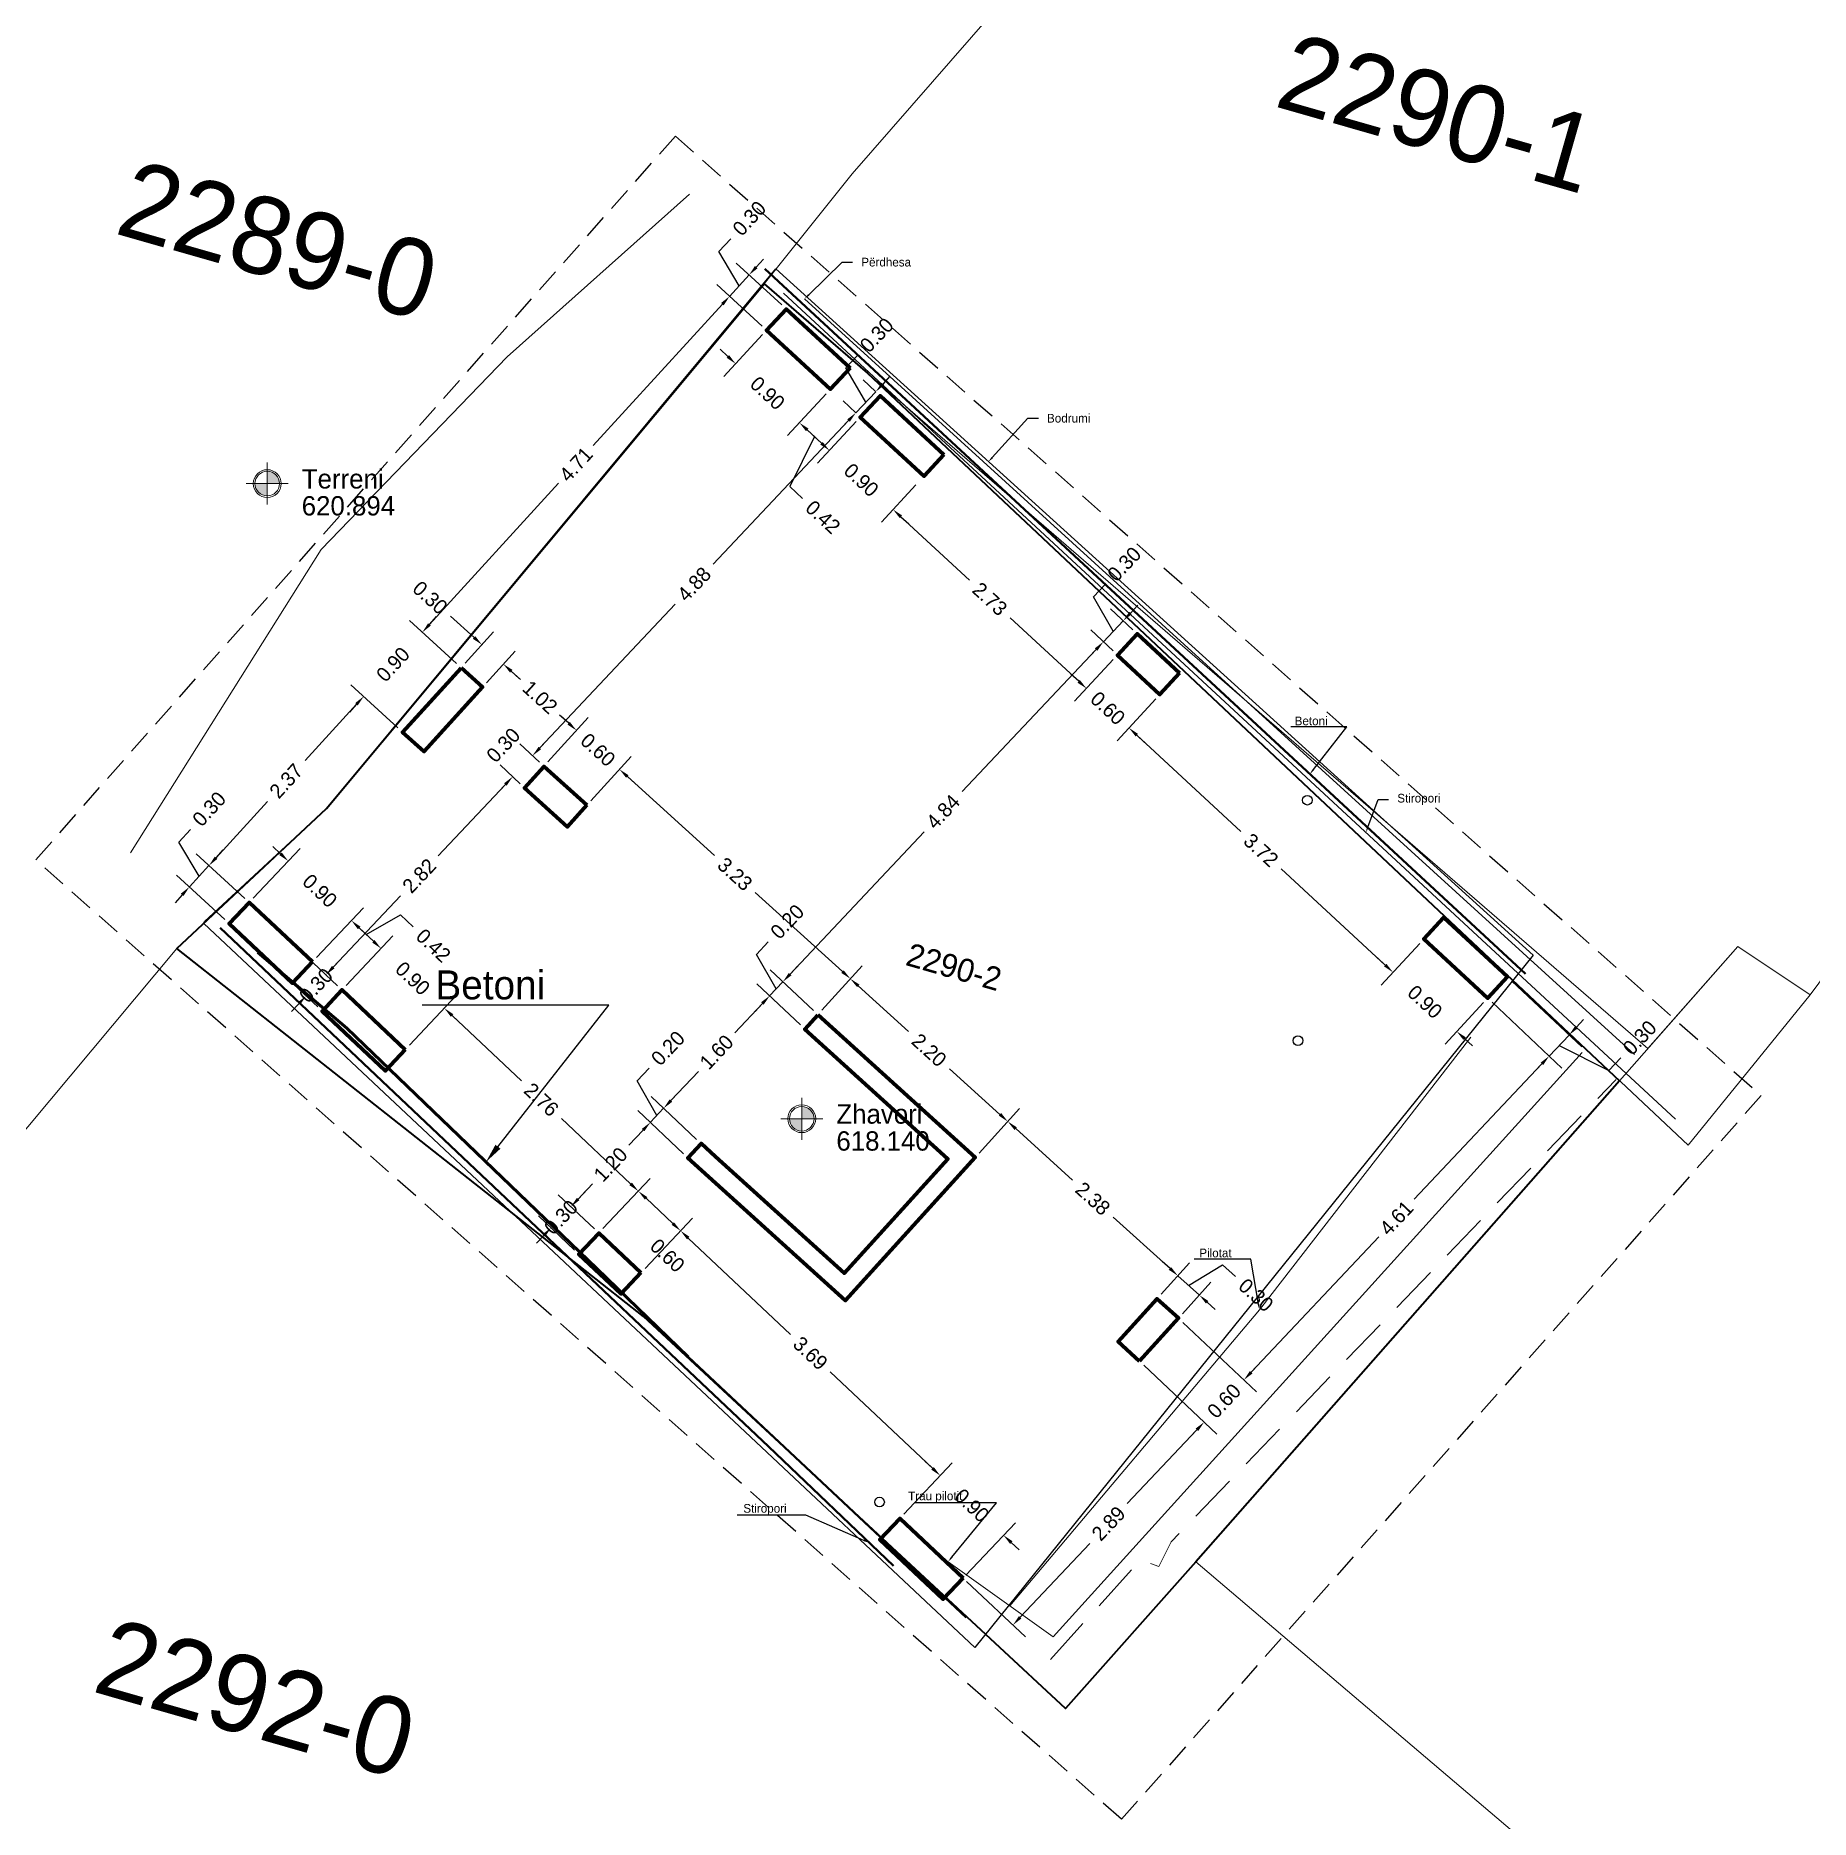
# Model space of a CAD drawing. Header units: metres. Extents: x 7512512.6 to 7512571.9, y 4692061.2 to 4692114.4.
# Drawn here: x 7512530.58 to 7512548.95, y 4692075.94 to 4692094.41 of the extents above; entities that cross this region are included whole.
import ezdxf
from ezdxf import colors
from ezdxf.entities.mleader import LeaderData, LeaderLine
from ezdxf.math import Vec2, Vec3

# ---------------------------------------------------------------- set-up
doc = ezdxf.new("R2010")
doc.units = ezdxf.units.M
doc.linetypes.add('DASHED', pattern=[0.75, 0.5, -0.25])
doc.linetypes.add('DASHED2', pattern=[0.375, 0.25, -0.125])
for name, color, linetype, lineweight in [('0_Pen_No__20', 1, 'Continuous', 35), ('AA SHTYLLAT', 1, 'Continuous', 30), ('betoni', 8, 'Continuous', 0), ('bodrumi', 170, 'Continuous', 0), ('burimi mod', 5, 'Continuous', 0), ('germimi vija', 64, 'Continuous', 0), ('Nr Parceles Baze', 7, 'Continuous', 0), ('parcela', 7, 'Continuous', 0), ('parcela baze', 7, 'Continuous', 0), ('perdhesa', 1, 'Continuous', 0), ('pilotat', 4, 'Continuous', 0), ('stiropori', 6, 'Continuous', 0), ('trau pilotit', 204, 'Continuous', 0)]:
    doc.layers.add(name, color=color, linetype=linetype, lineweight=lineweight)
doc.styles.get("Standard").update_dxf_attribs({"font": 'GOTHIC.TTF'})
doc.dimstyles.get("Standard").update_dxf_attribs({"dimtxt": 0.15, "dimasz": 0.11, "dimexe": 0.18, "dimexo": 0.0625, "dimgap": 0.09, "dimtad": 0, "dimzin": 0, "dimdsep": 46, "dimtxsty": 'Standard', "dimcen": 0.09, "dimadec": 0, "dimazin": 0, "dimtfac": 1, "dimtofl": 0, "dimtmove": 0, "dimatfit": 3, "dimfxl": 1, "dimtolj": 1, "dimtzin": 0, "dimarcsym": 0})

msp = doc.modelspace()

# ---------------------------------------------------------------- texts
at = {"layer": 'Nr Parceles Baze'}
for s, height, p in [('2290-1', 0.8, (7512543.387, 4692093.68)), ('2289-0', 0.8, (7512531.381, 4692092.364)), ('2290-2', 0.24, (7512539.574, 4692084.787)), ('2292-0', 0.8, (7512531.149, 4692077.268))]:
    msp.add_text(s, height=height, rotation=344.039, dxfattribs=at).set_placement(p)
for s, p in [('Terreni', (7512533.335, 4692089.718)), ('620.894', (7512533.334, 4692089.439)), ('Zhavori', (7512538.869, 4692083.142)), ('618.140', (7512538.869, 4692082.863))]:
    msp.add_text(s, height=0.2, dxfattribs=at).set_placement(p)

# ---------------------------------------------------------------- blocks, each defined once
blk = doc.blocks.new('*D17')
at = {"color": 0, "lineweight": -2, "transparency": 16777216}
for p, q in [((7512538.104, 4692091.311), (7512537.704, 4692090.878)), ((7512537.746, 4692091.085), (7512537.665, 4692091.16)), ((7512538.765, 4692090.699), (7512538.364, 4692090.267)), ((7512538.567, 4692090.324), (7512538.648, 4692090.249))]:
    blk.add_line(p, q, dxfattribs=at)
at = {"color": 0, "transparency": 16777216}
for points in [[(7512537.758, 4692091.099), (7512537.733, 4692091.072), (7512537.826, 4692091.01)], [(7512538.58, 4692090.338), (7512538.555, 4692090.311), (7512538.487, 4692090.399)]]:
    blk.add_solid(points, dxfattribs=at)
at = {"layer": 'Defpoints', "color": 0, "transparency": 16777216}
for p in [(7512538.147, 4692091.356), (7512538.807, 4692090.745), (7512538.487, 4692090.399)]:
    blk.add_point(p, dxfattribs=at)
at = {"color": 0, "transparency": 16777216, "insert": (7512538.156, 4692090.705), "char_height": 0.15, "attachment_point": 5, "rotation": 317.2021}
blk.add_mtext('\\A1;0.90', dxfattribs=at)
blk = doc.blocks.new('*D18')
at = {"color": 0, "lineweight": -2, "transparency": 16777216}
for p, q in [((7512538.765, 4692090.699), (7512538.364, 4692090.267)), ((7512539.075, 4692090.412), (7512538.674, 4692089.98)), ((7512538.642, 4692090.255), (7512538.388, 4692089.738)), ((7512538.567, 4692090.324), (7512538.716, 4692090.187)), ((7512538.388, 4692089.738), (7512538.52, 4692089.616))]:
    blk.add_line(p, q, dxfattribs=at)
at = {"color": 0, "transparency": 16777216}
for points in [[(7512538.58, 4692090.338), (7512538.555, 4692090.311), (7512538.487, 4692090.399)], [(7512538.728, 4692090.2), (7512538.703, 4692090.173), (7512538.797, 4692090.112)]]:
    blk.add_solid(points, dxfattribs=at)
at = {"layer": 'Defpoints', "color": 0, "transparency": 16777216}
for p in [(7512538.807, 4692090.745), (7512539.117, 4692090.458, 632.863), (7512538.797, 4692090.112)]:
    blk.add_point(p, dxfattribs=at)
at = {"color": 0, "transparency": 16777216, "insert": (7512538.73, 4692089.422), "char_height": 0.15, "attachment_point": 5, "rotation": 317.2021}
blk.add_mtext('\\A1;0.42', dxfattribs=at)
blk = doc.blocks.new('*D19')
at = {"color": 0, "lineweight": -2, "transparency": 16777216}
for p, q in [((7512539.075, 4692090.412), (7512538.674, 4692089.98)), ((7512538.716, 4692090.187), (7512538.635, 4692090.261)), ((7512539.692, 4692089.755), (7512539.335, 4692089.368)), ((7512539.538, 4692089.426), (7512539.618, 4692089.351))]:
    blk.add_line(p, q, dxfattribs=at)
at = {"color": 0, "transparency": 16777216}
for points in [[(7512538.728, 4692090.2), (7512538.703, 4692090.173), (7512538.797, 4692090.112)], [(7512539.55, 4692089.439), (7512539.525, 4692089.412), (7512539.457, 4692089.5)]]:
    blk.add_solid(points, dxfattribs=at)
at = {"layer": 'Defpoints', "color": 0, "transparency": 16777216}
for p in [(7512539.117, 4692090.458, 632.863), (7512539.735, 4692089.801, 632.863), (7512539.457, 4692089.5)]:
    blk.add_point(p, dxfattribs=at)
at = {"color": 0, "transparency": 16777216, "insert": (7512539.127, 4692089.806), "char_height": 0.15, "attachment_point": 5, "rotation": 317.2021}
blk.add_mtext('\\A1;0.90', dxfattribs=at)
blk = doc.blocks.new('*D20')
at = {"color": 0, "lineweight": -2, "transparency": 16777216}
for p, q in [((7512539.692, 4692089.755), (7512539.335, 4692089.368)), ((7512539.538, 4692089.426), (7512540.248, 4692088.768)), ((7512541.378, 4692087.722), (7512540.667, 4692088.38)), ((7512541.736, 4692087.947), (7512541.336, 4692087.515))]:
    blk.add_line(p, q, dxfattribs=at)
at = {"color": 0, "transparency": 16777216}
for points in [[(7512539.55, 4692089.439), (7512539.525, 4692089.412), (7512539.457, 4692089.5)], [(7512541.39, 4692087.735), (7512541.365, 4692087.708), (7512541.459, 4692087.647)]]:
    blk.add_solid(points, dxfattribs=at)
at = {"layer": 'Defpoints', "color": 0, "transparency": 16777216}
for p in [(7512539.735, 4692089.801, 632.863), (7512541.779, 4692087.993, 632.863), (7512541.459, 4692087.647)]:
    blk.add_point(p, dxfattribs=at)
at = {"color": 0, "transparency": 16777216, "insert": (7512540.458, 4692088.574), "char_height": 0.15, "attachment_point": 5, "rotation": 317.2021}
blk.add_mtext('\\A1;2.73', dxfattribs=at)
blk = doc.blocks.new('*D21')
at = {"color": 0, "lineweight": -2, "transparency": 16777216}
for p, q in [((7512541.378, 4692087.722), (7512541.297, 4692087.797)), ((7512541.736, 4692087.947), (7512541.336, 4692087.515)), ((7512542.177, 4692087.54), (7512541.777, 4692087.107)), ((7512541.98, 4692087.165), (7512542.06, 4692087.09))]:
    blk.add_line(p, q, dxfattribs=at)
at = {"color": 0, "transparency": 16777216}
for points in [[(7512541.39, 4692087.735), (7512541.365, 4692087.708), (7512541.459, 4692087.647)], [(7512541.992, 4692087.178), (7512541.967, 4692087.151), (7512541.899, 4692087.239)]]:
    blk.add_solid(points, dxfattribs=at)
at = {"layer": 'Defpoints', "color": 0, "transparency": 16777216}
for p in [(7512541.779, 4692087.993, 632.863), (7512542.219, 4692087.585, 632.863), (7512541.899, 4692087.239)]:
    blk.add_point(p, dxfattribs=at)
at = {"color": 0, "transparency": 16777216, "insert": (7512541.679, 4692087.443), "char_height": 0.15, "attachment_point": 5, "rotation": 317.2021}
blk.add_mtext('\\A1;0.60', dxfattribs=at)
blk = doc.blocks.new('*D22')
at = {"color": 0, "lineweight": -2, "transparency": 16777216}
for p, q in [((7512542.177, 4692087.54), (7512541.777, 4692087.107)), ((7512541.98, 4692087.165), (7512543.056, 4692086.168)), ((7512544.551, 4692084.784), (7512543.474, 4692085.781)), ((7512544.91, 4692085.009), (7512544.509, 4692084.577))]:
    blk.add_line(p, q, dxfattribs=at)
at = {"color": 0, "transparency": 16777216}
for points in [[(7512541.992, 4692087.178), (7512541.967, 4692087.151), (7512541.899, 4692087.239)], [(7512544.563, 4692084.797), (7512544.539, 4692084.77), (7512544.632, 4692084.709)]]:
    blk.add_solid(points, dxfattribs=at)
at = {"layer": 'Defpoints', "color": 0, "transparency": 16777216}
for p in [(7512542.219, 4692087.585, 632.863), (7512544.952, 4692085.055, 632.863), (7512544.632, 4692084.709)]:
    blk.add_point(p, dxfattribs=at)
at = {"color": 0, "transparency": 16777216, "insert": (7512543.265, 4692085.974), "char_height": 0.15, "attachment_point": 5, "rotation": 317.2021}
blk.add_mtext('\\A1;3.72', dxfattribs=at)
blk = doc.blocks.new('*D23')
at = {"color": 0, "lineweight": -2, "transparency": 16777216}
for p, q in [((7512544.91, 4692085.009), (7512544.509, 4692084.577)), ((7512544.551, 4692084.784), (7512544.47, 4692084.858)), ((7512545.569, 4692084.397), (7512545.17, 4692083.965)), ((7512545.373, 4692084.023), (7512545.454, 4692083.948))]:
    blk.add_line(p, q, dxfattribs=at)
at = {"color": 0, "transparency": 16777216}
for points in [[(7512544.563, 4692084.797), (7512544.539, 4692084.77), (7512544.632, 4692084.709)], [(7512545.385, 4692084.036), (7512545.36, 4692084.009), (7512545.292, 4692084.097)]]:
    blk.add_solid(points, dxfattribs=at)
at = {"layer": 'Defpoints', "color": 0, "transparency": 16777216}
for p in [(7512544.952, 4692085.055, 632.863), (7512545.612, 4692084.442, 632.863), (7512545.292, 4692084.097)]:
    blk.add_point(p, dxfattribs=at)
at = {"color": 0, "transparency": 16777216, "insert": (7512544.962, 4692084.403), "char_height": 0.15, "attachment_point": 5, "rotation": 317.2021}
blk.add_mtext('\\A1;0.90', dxfattribs=at)
blk = doc.blocks.new('*D24')
at = {"color": 0, "lineweight": -2, "transparency": 16777216}
for p, q in [((7512535.118, 4692088.175), (7512534.875, 4692088.396)), ((7512535.025, 4692087.909), (7512535.321, 4692088.235)), ((7512535.248, 4692087.707), (7512535.543, 4692088.033)), ((7512535.504, 4692087.826), (7512535.585, 4692087.752))]:
    blk.add_line(p, q, dxfattribs=at)
at = {"color": 0, "transparency": 16777216}
for points in [[(7512535.131, 4692088.189), (7512535.106, 4692088.162), (7512535.2, 4692088.101)], [(7512535.516, 4692087.84), (7512535.491, 4692087.812), (7512535.422, 4692087.9)]]:
    blk.add_solid(points, dxfattribs=at)
at = {"layer": 'Defpoints', "color": 0, "transparency": 16777216}
for p in [(7512534.983, 4692087.863), (7512535.422, 4692087.9), (7512535.206, 4692087.661)]:
    blk.add_point(p, dxfattribs=at)
at = {"color": 0, "transparency": 16777216, "insert": (7512534.663, 4692088.588), "char_height": 0.15, "attachment_point": 5, "rotation": 317.7974}
blk.add_mtext('\\A1;0.30', dxfattribs=at)
blk = doc.blocks.new('*D25')
at = {"color": 0, "lineweight": -2, "transparency": 16777216}
for p, q in [((7512535.248, 4692087.707), (7512535.543, 4692088.033)), ((7512535.504, 4692087.826), (7512535.598, 4692087.741)), ((7512535.883, 4692086.887), (7512536.3, 4692087.347)), ((7512536.098, 4692087.287), (7512536.004, 4692087.373))]:
    blk.add_line(p, q, dxfattribs=at)
at = {"color": 0, "transparency": 16777216}
for points in [[(7512535.516, 4692087.84), (7512535.491, 4692087.812), (7512535.422, 4692087.9)], [(7512536.11, 4692087.301), (7512536.085, 4692087.274), (7512536.179, 4692087.213)]]:
    blk.add_solid(points, dxfattribs=at)
at = {"layer": 'Defpoints', "color": 0, "transparency": 16777216}
for p in [(7512535.206, 4692087.661), (7512536.179, 4692087.213), (7512535.841, 4692086.841)]:
    blk.add_point(p, dxfattribs=at)
at = {"color": 0, "transparency": 16777216, "insert": (7512535.801, 4692087.557), "char_height": 0.15, "attachment_point": 5, "rotation": 317.7974}
blk.add_mtext('\\A1;1.02', dxfattribs=at)
blk = doc.blocks.new('*D26')
at = {"color": 0, "lineweight": -2, "transparency": 16777216}
for p, q in [((7512535.883, 4692086.887), (7512536.3, 4692087.347)), ((7512536.098, 4692087.287), (7512536.016, 4692087.361)), ((7512536.328, 4692086.484), (7512536.744, 4692086.944)), ((7512536.705, 4692086.737), (7512536.787, 4692086.663))]:
    blk.add_line(p, q, dxfattribs=at)
at = {"color": 0, "transparency": 16777216}
for points in [[(7512536.11, 4692087.301), (7512536.085, 4692087.274), (7512536.179, 4692087.213)], [(7512536.717, 4692086.75), (7512536.693, 4692086.723), (7512536.624, 4692086.81)]]:
    blk.add_solid(points, dxfattribs=at)
at = {"layer": 'Defpoints', "color": 0, "transparency": 16777216}
for p in [(7512535.841, 4692086.841), (7512536.624, 4692086.81), (7512536.286, 4692086.438)]:
    blk.add_point(p, dxfattribs=at)
at = {"color": 0, "transparency": 16777216, "insert": (7512536.401, 4692087.012), "char_height": 0.15, "attachment_point": 5, "rotation": 317.7974}
blk.add_mtext('\\A1;0.60', dxfattribs=at)
blk = doc.blocks.new('*D27')
at = {"color": 0, "lineweight": -2, "transparency": 16777216}
for p, q in [((7512536.328, 4692086.484), (7512536.744, 4692086.944)), ((7512536.705, 4692086.737), (7512537.608, 4692085.918)), ((7512538.933, 4692084.716), (7512538.03, 4692085.535)), ((7512538.719, 4692084.316), (7512539.135, 4692084.776))]:
    blk.add_line(p, q, dxfattribs=at)
at = {"color": 0, "transparency": 16777216}
for points in [[(7512536.717, 4692086.75), (7512536.693, 4692086.723), (7512536.624, 4692086.81)], [(7512538.945, 4692084.73), (7512538.921, 4692084.703), (7512539.014, 4692084.642)]]:
    blk.add_solid(points, dxfattribs=at)
at = {"layer": 'Defpoints', "color": 0, "transparency": 16777216}
for p in [(7512536.286, 4692086.438), (7512539.014, 4692084.642), (7512538.677, 4692084.27)]:
    blk.add_point(p, dxfattribs=at)
at = {"color": 0, "transparency": 16777216, "insert": (7512537.819, 4692085.726), "char_height": 0.15, "attachment_point": 5, "rotation": 317.7974}
blk.add_mtext('\\A1;3.23', dxfattribs=at)
blk = doc.blocks.new('*D28')
at = {"color": 0, "lineweight": -2, "transparency": 16777216}
for p, q in [((7512538.719, 4692084.316), (7512539.135, 4692084.776)), ((7512539.096, 4692084.568), (7512539.617, 4692084.095)), ((7512540.563, 4692083.238), (7512540.041, 4692083.711)), ((7512540.348, 4692082.838), (7512540.765, 4692083.298))]:
    blk.add_line(p, q, dxfattribs=at)
at = {"color": 0, "transparency": 16777216}
for points in [[(7512539.108, 4692084.582), (7512539.084, 4692084.555), (7512539.014, 4692084.642)], [(7512540.575, 4692083.252), (7512540.55, 4692083.225), (7512540.644, 4692083.164)]]:
    blk.add_solid(points, dxfattribs=at)
at = {"layer": 'Defpoints', "color": 0, "transparency": 16777216}
for p in [(7512538.677, 4692084.27), (7512540.644, 4692083.164), (7512540.306, 4692082.792)]:
    blk.add_point(p, dxfattribs=at)
at = {"color": 0, "transparency": 16777216, "insert": (7512539.829, 4692083.903), "char_height": 0.15, "attachment_point": 5, "rotation": 317.7974}
blk.add_mtext('\\A1;2.20', dxfattribs=at)
blk = doc.blocks.new('*D29')
at = {"color": 0, "lineweight": -2, "transparency": 16777216}
for p, q in [((7512540.348, 4692082.838), (7512540.765, 4692083.298)), ((7512540.726, 4692083.091), (7512541.312, 4692082.558)), ((7512542.323, 4692081.642), (7512541.736, 4692082.174)), ((7512542.23, 4692081.376), (7512542.525, 4692081.702))]:
    blk.add_line(p, q, dxfattribs=at)
at = {"color": 0, "transparency": 16777216}
for points in [[(7512540.738, 4692083.104), (7512540.713, 4692083.077), (7512540.644, 4692083.164)], [(7512542.335, 4692081.656), (7512542.31, 4692081.629), (7512542.404, 4692081.568)]]:
    blk.add_solid(points, dxfattribs=at)
at = {"layer": 'Defpoints', "color": 0, "transparency": 16777216}
for p in [(7512540.306, 4692082.792), (7512542.404, 4692081.568), (7512542.188, 4692081.33)]:
    blk.add_point(p, dxfattribs=at)
at = {"color": 0, "transparency": 16777216, "insert": (7512541.524, 4692082.366), "char_height": 0.15, "attachment_point": 5, "rotation": 317.7974}
blk.add_mtext('\\A1;2.38', dxfattribs=at)
blk = doc.blocks.new('*D30')
at = {"color": 0, "lineweight": -2, "transparency": 16777216}
for p, q in [((7512542.23, 4692081.376), (7512542.525, 4692081.702)), ((7512542.323, 4692081.642), (7512542.241, 4692081.716)), ((7512542.515, 4692081.468), (7512542.867, 4692081.68)), ((7512542.867, 4692081.68), (7512543.001, 4692081.559)), ((7512542.404, 4692081.568), (7512542.627, 4692081.367)), ((7512542.452, 4692081.174), (7512542.747, 4692081.5)), ((7512542.708, 4692081.293), (7512542.789, 4692081.219))]:
    blk.add_line(p, q, dxfattribs=at)
at = {"color": 0, "transparency": 16777216}
for points in [[(7512542.335, 4692081.656), (7512542.31, 4692081.629), (7512542.404, 4692081.568)], [(7512542.72, 4692081.306), (7512542.696, 4692081.279), (7512542.627, 4692081.367)]]:
    blk.add_solid(points, dxfattribs=at)
at = {"layer": 'Defpoints', "color": 0, "transparency": 16777216}
for p in [(7512542.188, 4692081.33), (7512542.627, 4692081.367), (7512542.41, 4692081.128)]:
    blk.add_point(p, dxfattribs=at)
at = {"color": 0, "transparency": 16777216, "insert": (7512543.213, 4692081.367), "char_height": 0.15, "attachment_point": 5, "rotation": 317.7974}
blk.add_mtext('\\A1;0.30', dxfattribs=at)
blk = doc.blocks.new('*D31')
at = {"color": 0, "lineweight": -2, "transparency": 16777216}
for p, q in [((7512532.833, 4692085.478), (7512533.318, 4692085.992)), ((7512533.114, 4692085.937), (7512533.034, 4692086.012)), ((7512533.488, 4692084.861), (7512533.972, 4692085.375)), ((7512533.929, 4692085.169), (7512534.009, 4692085.093))]:
    blk.add_line(p, q, dxfattribs=at)
at = {"color": 0, "transparency": 16777216}
for points in [[(7512533.127, 4692085.95), (7512533.101, 4692085.923), (7512533.194, 4692085.861)], [(7512533.942, 4692085.182), (7512533.916, 4692085.155), (7512533.849, 4692085.244)]]:
    blk.add_solid(points, dxfattribs=at)
at = {"layer": 'Defpoints', "color": 0, "transparency": 16777216}
for p in [(7512532.79, 4692085.433, 630.603), (7512533.849, 4692085.244), (7512533.445, 4692084.816, 630.603)]:
    blk.add_point(p, dxfattribs=at)
at = {"color": 0, "transparency": 16777216, "insert": (7512533.522, 4692085.553), "char_height": 0.15, "attachment_point": 5, "rotation": 316.6909}
blk.add_mtext('\\A1;0.90', dxfattribs=at)
blk = doc.blocks.new('*D32')
at = {"color": 0, "lineweight": -2, "transparency": 16777216}
for p, q in [((7512533.488, 4692084.861), (7512533.972, 4692085.375)), ((7512534.002, 4692085.099), (7512534.358, 4692085.305)), ((7512534.358, 4692085.305), (7512534.489, 4692085.181)), ((7512533.794, 4692084.571), (7512534.279, 4692085.086)), ((7512533.929, 4692085.169), (7512534.076, 4692085.03))]:
    blk.add_line(p, q, dxfattribs=at)
at = {"color": 0, "transparency": 16777216}
for points in [[(7512533.942, 4692085.182), (7512533.916, 4692085.155), (7512533.849, 4692085.244)], [(7512534.088, 4692085.043), (7512534.063, 4692085.017), (7512534.156, 4692084.955)]]:
    blk.add_solid(points, dxfattribs=at)
at = {"layer": 'Defpoints', "color": 0, "transparency": 16777216}
for p in [(7512534.156, 4692084.955), (7512533.445, 4692084.816, 630.603), (7512533.751, 4692084.526, 630.603)]:
    blk.add_point(p, dxfattribs=at)
at = {"color": 0, "transparency": 16777216, "insert": (7512534.697, 4692084.986), "char_height": 0.15, "attachment_point": 5, "rotation": 316.6909}
blk.add_mtext('\\A1;0.42', dxfattribs=at)
blk = doc.blocks.new('*D33')
at = {"color": 0, "lineweight": -2, "transparency": 16777216}
for p, q in [((7512533.794, 4692084.571), (7512534.279, 4692085.086)), ((7512534.076, 4692085.03), (7512533.996, 4692085.106)), ((7512534.449, 4692083.954), (7512534.934, 4692084.468)), ((7512534.891, 4692084.262), (7512534.971, 4692084.186))]:
    blk.add_line(p, q, dxfattribs=at)
at = {"color": 0, "transparency": 16777216}
for points in [[(7512534.088, 4692085.043), (7512534.063, 4692085.017), (7512534.156, 4692084.955)], [(7512534.903, 4692084.275), (7512534.878, 4692084.248), (7512534.811, 4692084.337)]]:
    blk.add_solid(points, dxfattribs=at)
at = {"layer": 'Defpoints', "color": 0, "transparency": 16777216}
for p in [(7512533.751, 4692084.526, 630.603), (7512534.811, 4692084.337), (7512534.406, 4692083.908, 630.603)]:
    blk.add_point(p, dxfattribs=at)
at = {"color": 0, "transparency": 16777216, "insert": (7512534.483, 4692084.646), "char_height": 0.15, "attachment_point": 5, "rotation": 316.6909}
blk.add_mtext('\\A1;0.90', dxfattribs=at)
blk = doc.blocks.new('*D34')
at = {"color": 0, "lineweight": -2, "transparency": 16777216}
for p, q in [((7512534.449, 4692083.954), (7512534.934, 4692084.468)), ((7512534.891, 4692084.262), (7512535.608, 4692083.586)), ((7512536.739, 4692082.52), (7512536.022, 4692083.195)), ((7512536.452, 4692082.055), (7512536.943, 4692082.575))]:
    blk.add_line(p, q, dxfattribs=at)
at = {"color": 0, "transparency": 16777216}
for points in [[(7512534.903, 4692084.275), (7512534.878, 4692084.248), (7512534.811, 4692084.337)], [(7512536.752, 4692082.533), (7512536.726, 4692082.506), (7512536.819, 4692082.444)]]:
    blk.add_solid(points, dxfattribs=at)
at = {"layer": 'Defpoints', "color": 0, "transparency": 16777216}
for p in [(7512534.406, 4692083.908, 630.603), (7512536.819, 4692082.444), (7512536.41, 4692082.01, 630.603)]:
    blk.add_point(p, dxfattribs=at)
at = {"color": 0, "transparency": 16777216, "insert": (7512535.815, 4692083.391), "char_height": 0.15, "attachment_point": 5, "rotation": 316.6909}
blk.add_mtext('\\A1;2.76', dxfattribs=at)
blk = doc.blocks.new('*D35')
at = {"color": 0, "lineweight": -2, "transparency": 16777216}
for p, q in [((7512536.452, 4692082.055), (7512536.943, 4692082.575)), ((7512536.899, 4692082.369), (7512537.176, 4692082.108)), ((7512536.889, 4692081.644), (7512537.379, 4692082.164))]:
    blk.add_line(p, q, dxfattribs=at)
at = {"color": 0, "transparency": 16777216}
for points in [[(7512536.912, 4692082.382), (7512536.887, 4692082.355), (7512536.819, 4692082.444)], [(7512537.188, 4692082.121), (7512537.163, 4692082.095), (7512537.256, 4692082.033)]]:
    blk.add_solid(points, dxfattribs=at)
at = {"layer": 'Defpoints', "color": 0, "transparency": 16777216}
for p in [(7512536.41, 4692082.01, 630.603), (7512537.256, 4692082.033), (7512536.846, 4692081.598, 630.603)]:
    blk.add_point(p, dxfattribs=at)
at = {"color": 0, "transparency": 16777216, "insert": (7512537.12, 4692081.777), "char_height": 0.15, "attachment_point": 5, "rotation": 316.6909}
blk.add_mtext('\\A1;0.60', dxfattribs=at)
blk = doc.blocks.new('*D36')
at = {"color": 0, "lineweight": -2, "transparency": 16777216}
for p, q in [((7512536.889, 4692081.644), (7512537.379, 4692082.164)), ((7512537.336, 4692081.957), (7512538.394, 4692080.959)), ((7512539.864, 4692079.574), (7512538.805, 4692080.572)), ((7512539.569, 4692079.1), (7512540.068, 4692079.629))]:
    blk.add_line(p, q, dxfattribs=at)
at = {"color": 0, "transparency": 16777216}
for points in [[(7512537.348, 4692081.971), (7512537.323, 4692081.944), (7512537.256, 4692082.033)], [(7512539.877, 4692079.587), (7512539.851, 4692079.56), (7512539.944, 4692079.498)]]:
    blk.add_solid(points, dxfattribs=at)
at = {"layer": 'Defpoints', "color": 0, "transparency": 16777216}
for p in [(7512536.846, 4692081.598, 630.603), (7512539.944, 4692079.498), (7512539.526, 4692079.055, 630.603)]:
    blk.add_point(p, dxfattribs=at)
at = {"color": 0, "transparency": 16777216, "insert": (7512538.6, 4692080.765), "char_height": 0.15, "attachment_point": 5, "rotation": 316.6909}
blk.add_mtext('\\A1;3.69', dxfattribs=at)
blk = doc.blocks.new('*D37')
at = {"color": 0, "lineweight": -2, "transparency": 16777216}
for p, q in [((7512539.864, 4692079.574), (7512539.784, 4692079.649)), ((7512539.569, 4692079.1), (7512540.068, 4692079.629)), ((7512540.21, 4692078.467), (7512540.724, 4692079.011)), ((7512540.68, 4692078.805), (7512540.76, 4692078.729))]:
    blk.add_line(p, q, dxfattribs=at)
at = {"color": 0, "transparency": 16777216}
for points in [[(7512539.877, 4692079.587), (7512539.851, 4692079.56), (7512539.944, 4692079.498)], [(7512540.693, 4692078.818), (7512540.668, 4692078.791), (7512540.6, 4692078.88)]]:
    blk.add_solid(points, dxfattribs=at)
at = {"layer": 'Defpoints', "color": 0, "transparency": 16777216}
for p in [(7512539.526, 4692079.055, 630.603), (7512540.6, 4692078.88), (7512540.168, 4692078.421)]:
    blk.add_point(p, dxfattribs=at)
at = {"color": 0, "transparency": 16777216, "insert": (7512540.272, 4692079.189), "char_height": 0.15, "attachment_point": 5, "rotation": 316.6909}
blk.add_mtext('\\A1;0.90', dxfattribs=at)
blk = doc.blocks.new('*D39')
at = {"color": 0, "lineweight": -2, "transparency": 16777216}
for p, q in [((7512542.052, 4692080.641), (7512542.808, 4692079.929)), ((7512542.601, 4692079.972), (7512541.881, 4692079.208)), ((7512540.772, 4692078.031), (7512541.493, 4692078.796)), ((7512540.217, 4692078.403), (7512540.828, 4692077.828))]:
    blk.add_line(p, q, dxfattribs=at)
at = {"color": 0, "transparency": 16777216}
for points in [[(7512542.588, 4692079.985), (7512542.615, 4692079.96), (7512542.677, 4692080.052)], [(7512540.759, 4692078.044), (7512540.785, 4692078.019), (7512540.697, 4692077.951)]]:
    blk.add_solid(points, dxfattribs=at)
at = {"layer": 'Defpoints', "color": 0, "transparency": 16777216}
for p in [(7512542.007, 4692080.684), (7512542.677, 4692080.052), (7512540.172, 4692078.446, 630.603)]:
    blk.add_point(p, dxfattribs=at)
at = {"color": 0, "transparency": 16777216, "insert": (7512541.687, 4692079.002), "char_height": 0.15, "attachment_point": 5, "rotation": 46.6952}
blk.add_mtext('\\A1;2.89', dxfattribs=at)
blk = doc.blocks.new('*D40')
at = {"color": 0, "lineweight": -2, "transparency": 16777216}
for p, q in [((7512542.456, 4692081.085), (7512543.219, 4692080.365)), ((7512542.052, 4692080.641), (7512542.808, 4692079.929)), ((7512543.164, 4692080.569), (7512543.239, 4692080.649)), ((7512542.601, 4692079.972), (7512542.526, 4692079.892))]:
    blk.add_line(p, q, dxfattribs=at)
at = {"color": 0, "transparency": 16777216}
for points in [[(7512543.15, 4692080.581), (7512543.177, 4692080.556), (7512543.088, 4692080.489)], [(7512542.588, 4692079.985), (7512542.615, 4692079.96), (7512542.677, 4692080.052)]]:
    blk.add_solid(points, dxfattribs=at)
at = {"layer": 'Defpoints', "color": 0, "transparency": 16777216}
for p in [(7512542.41, 4692081.128), (7512542.007, 4692080.684), (7512543.088, 4692080.489)]:
    blk.add_point(p, dxfattribs=at)
at = {"color": 0, "transparency": 16777216, "insert": (7512542.883, 4692080.271), "char_height": 0.15, "attachment_point": 5, "rotation": 46.6952}
blk.add_mtext('\\A1;0.60', dxfattribs=at)
blk = doc.blocks.new('*D41')
at = {"color": 0, "lineweight": -2, "transparency": 16777216}
for p, q in [((7512545.657, 4692084.4), (7512546.38, 4692083.718)), ((7512546.173, 4692083.762), (7512544.851, 4692082.359)), ((7512543.164, 4692080.569), (7512544.486, 4692081.972)), ((7512542.456, 4692081.085), (7512543.219, 4692080.365))]:
    blk.add_line(p, q, dxfattribs=at)
at = {"color": 0, "transparency": 16777216}
for points in [[(7512546.16, 4692083.774), (7512546.187, 4692083.749), (7512546.249, 4692083.842)], [(7512543.15, 4692080.581), (7512543.177, 4692080.556), (7512543.088, 4692080.489)]]:
    blk.add_solid(points, dxfattribs=at)
at = {"layer": 'Defpoints', "color": 0, "transparency": 16777216}
for p in [(7512545.612, 4692084.442, 632.863), (7512546.249, 4692083.842), (7512542.41, 4692081.128)]:
    blk.add_point(p, dxfattribs=at)
at = {"color": 0, "transparency": 16777216, "insert": (7512544.668, 4692082.165), "char_height": 0.15, "attachment_point": 5, "rotation": 46.6952}
blk.add_mtext('\\A1;4.61', dxfattribs=at)
blk = doc.blocks.new('*D42')
at = {"color": 0, "lineweight": -2, "transparency": 16777216}
for p, q in [((7512545.861, 4692084.619), (7512546.585, 4692083.937)), ((7512545.657, 4692084.4), (7512546.38, 4692083.718)), ((7512546.53, 4692084.14), (7512546.605, 4692084.22)), ((7512546.249, 4692083.842), (7512546.454, 4692084.06)), ((7512546.352, 4692083.951), (7512546.866, 4692083.693)), ((7512546.173, 4692083.762), (7512546.098, 4692083.682)), ((7512546.866, 4692083.693), (7512546.99, 4692083.824))]:
    blk.add_line(p, q, dxfattribs=at)
at = {"color": 0, "transparency": 16777216}
for points in [[(7512546.517, 4692084.153), (7512546.543, 4692084.128), (7512546.454, 4692084.06)], [(7512546.16, 4692083.774), (7512546.187, 4692083.749), (7512546.249, 4692083.842)]]:
    blk.add_solid(points, dxfattribs=at)
at = {"layer": 'Defpoints', "color": 0, "transparency": 16777216}
for p in [(7512545.816, 4692084.662, 632.863), (7512545.612, 4692084.442, 632.863), (7512546.454, 4692084.06)]:
    blk.add_point(p, dxfattribs=at)
at = {"color": 0, "transparency": 16777216, "insert": (7512547.186, 4692084.032), "char_height": 0.15, "attachment_point": 5, "rotation": 46.6952}
blk.add_mtext('\\A1;0.30', dxfattribs=at)
blk = doc.blocks.new('*D43')
at = {"color": 0, "lineweight": -2, "transparency": 16777216}
for p, q in [((7512536.196, 4692082.362), (7512536.271, 4692082.442)), ((7512536.364, 4692082.053), (7512535.99, 4692082.406)), ((7512536.158, 4692081.834), (7512535.784, 4692082.187)), ((7512535.839, 4692081.984), (7512535.764, 4692081.904))]:
    blk.add_line(p, q, dxfattribs=at)
at = {"color": 0, "transparency": 16777216}
for points in [[(7512536.183, 4692082.375), (7512536.209, 4692082.35), (7512536.121, 4692082.282)], [(7512535.826, 4692081.997), (7512535.853, 4692081.971), (7512535.915, 4692082.064)]]:
    blk.add_solid(points, dxfattribs=at)
at = {"layer": 'Defpoints', "color": 0, "transparency": 16777216}
for p in [(7512536.121, 4692082.282), (7512536.41, 4692082.01, 630.603), (7512536.204, 4692081.791, 630.603)]:
    blk.add_point(p, dxfattribs=at)
at = {"color": 0, "transparency": 16777216, "insert": (7512536.018, 4692082.173), "char_height": 0.15, "attachment_point": 5, "rotation": 46.6942}
blk.add_mtext('\\A1;0.30', dxfattribs=at)
blk = doc.blocks.new('*D44')
at = {"color": 0, "lineweight": -2, "transparency": 16777216}
for p, q in [((7512537.288, 4692082.831), (7512536.813, 4692083.279)), ((7512536.868, 4692083.075), (7512536.72, 4692082.919)), ((7512536.196, 4692082.362), (7512536.344, 4692082.519)), ((7512536.364, 4692082.053), (7512535.99, 4692082.406))]:
    blk.add_line(p, q, dxfattribs=at)
at = {"color": 0, "transparency": 16777216}
for points in [[(7512536.855, 4692083.088), (7512536.881, 4692083.063), (7512536.944, 4692083.156)], [(7512536.183, 4692082.375), (7512536.209, 4692082.35), (7512536.121, 4692082.282)]]:
    blk.add_solid(points, dxfattribs=at)
at = {"layer": 'Defpoints', "color": 0, "transparency": 16777216}
for p in [(7512536.944, 4692083.156), (7512537.333, 4692082.788), (7512536.41, 4692082.01, 630.603)]:
    blk.add_point(p, dxfattribs=at)
at = {"color": 0, "transparency": 16777216, "insert": (7512536.532, 4692082.719), "char_height": 0.15, "attachment_point": 5, "rotation": 46.6942}
blk.add_mtext('\\A1;1.20', dxfattribs=at)
blk = doc.blocks.new('*D45')
at = {"color": 0, "lineweight": -2, "transparency": 16777216}
for p, q in [((7512536.807, 4692083.584), (7512536.93, 4692083.715)), ((7512537.012, 4692083.228), (7512536.807, 4692083.584)), ((7512537.422, 4692082.979), (7512536.95, 4692083.425)), ((7512537.156, 4692083.381), (7512537.232, 4692083.461)), ((7512537.288, 4692082.831), (7512536.813, 4692083.279)), ((7512536.944, 4692083.156), (7512537.081, 4692083.301)), ((7512536.868, 4692083.075), (7512536.793, 4692082.995))]:
    blk.add_line(p, q, dxfattribs=at)
at = {"color": 0, "transparency": 16777216}
for points in [[(7512537.143, 4692083.394), (7512537.17, 4692083.369), (7512537.081, 4692083.301)], [(7512536.855, 4692083.088), (7512536.881, 4692083.063), (7512536.944, 4692083.156)]]:
    blk.add_solid(points, dxfattribs=at)
at = {"layer": 'Defpoints', "color": 0, "transparency": 16777216}
for p in [(7512537.081, 4692083.301), (7512537.333, 4692082.788), (7512537.468, 4692082.936)]:
    blk.add_point(p, dxfattribs=at)
at = {"color": 0, "transparency": 16777216, "insert": (7512537.126, 4692083.923), "char_height": 0.15, "attachment_point": 5, "rotation": 46.6942}
blk.add_mtext('\\A1;0.20', dxfattribs=at)
blk = doc.blocks.new('*D46')
at = {"color": 0, "lineweight": -2, "transparency": 16777216}
for p, q in [((7512538.497, 4692084.165), (7512538.047, 4692084.589)), ((7512538.103, 4692084.385), (7512537.817, 4692084.083)), ((7512537.156, 4692083.381), (7512537.441, 4692083.683)), ((7512537.422, 4692082.979), (7512536.95, 4692083.425))]:
    blk.add_line(p, q, dxfattribs=at)
at = {"color": 0, "transparency": 16777216}
for points in [[(7512538.089, 4692084.398), (7512538.116, 4692084.373), (7512538.178, 4692084.465)], [(7512537.143, 4692083.394), (7512537.17, 4692083.369), (7512537.081, 4692083.301)]]:
    blk.add_solid(points, dxfattribs=at)
at = {"layer": 'Defpoints', "color": 0, "transparency": 16777216}
for p in [(7512538.178, 4692084.465), (7512538.542, 4692084.122), (7512537.468, 4692082.936)]:
    blk.add_point(p, dxfattribs=at)
at = {"color": 0, "transparency": 16777216, "insert": (7512537.629, 4692083.883), "char_height": 0.15, "attachment_point": 5, "rotation": 46.6942}
blk.add_mtext('\\A1;1.60', dxfattribs=at)
blk = doc.blocks.new('*D47')
at = {"color": 0, "lineweight": -2, "transparency": 16777216}
for p, q in [((7512538.041, 4692084.894), (7512538.164, 4692085.025)), ((7512538.247, 4692084.538), (7512538.041, 4692084.894)), ((7512538.631, 4692084.313), (7512538.184, 4692084.734)), ((7512538.391, 4692084.691), (7512538.466, 4692084.771)), ((7512538.497, 4692084.165), (7512538.047, 4692084.589)), ((7512538.178, 4692084.465), (7512538.315, 4692084.611)), ((7512538.103, 4692084.385), (7512538.027, 4692084.305))]:
    blk.add_line(p, q, dxfattribs=at)
at = {"color": 0, "transparency": 16777216}
for points in [[(7512538.377, 4692084.703), (7512538.404, 4692084.678), (7512538.315, 4692084.611)], [(7512538.089, 4692084.398), (7512538.116, 4692084.373), (7512538.178, 4692084.465)]]:
    blk.add_solid(points, dxfattribs=at)
at = {"layer": 'Defpoints', "color": 0, "transparency": 16777216}
for p in [(7512538.315, 4692084.611), (7512538.677, 4692084.27), (7512538.542, 4692084.122)]:
    blk.add_point(p, dxfattribs=at)
at = {"color": 0, "transparency": 16777216, "insert": (7512538.361, 4692085.233), "char_height": 0.15, "attachment_point": 5, "rotation": 46.6942}
blk.add_mtext('\\A1;0.20', dxfattribs=at)
blk = doc.blocks.new('*D48')
at = {"color": 0, "lineweight": -2, "transparency": 16777216}
for p, q in [((7512541.733, 4692088.036), (7512541.502, 4692088.254)), ((7512541.557, 4692088.051), (7512540.171, 4692086.58)), ((7512538.391, 4692084.691), (7512539.777, 4692086.162)), ((7512538.631, 4692084.313), (7512538.184, 4692084.734))]:
    blk.add_line(p, q, dxfattribs=at)
at = {"color": 0, "transparency": 16777216}
for points in [[(7512541.544, 4692088.063), (7512541.571, 4692088.038), (7512541.633, 4692088.131)], [(7512538.377, 4692084.703), (7512538.404, 4692084.678), (7512538.315, 4692084.611)]]:
    blk.add_solid(points, dxfattribs=at)
at = {"layer": 'Defpoints', "color": 0, "transparency": 16777216}
for p in [(7512541.633, 4692088.131), (7512541.779, 4692087.993, 632.863), (7512538.677, 4692084.27)]:
    blk.add_point(p, dxfattribs=at)
at = {"color": 0, "transparency": 16777216, "insert": (7512539.974, 4692086.371), "char_height": 0.15, "attachment_point": 5, "rotation": 46.6942}
blk.add_mtext('\\A1;4.84', dxfattribs=at)
blk = doc.blocks.new('*D49')
at = {"color": 0, "lineweight": -2, "transparency": 16777216}
for p, q in [((7512541.53, 4692088.596), (7512541.654, 4692088.727)), ((7512541.736, 4692088.24), (7512541.53, 4692088.596)), ((7512541.633, 4692088.131), (7512541.839, 4692088.349)), ((7512541.937, 4692088.256), (7512541.708, 4692088.472)), ((7512541.914, 4692088.429), (7512541.99, 4692088.509)), ((7512541.733, 4692088.036), (7512541.502, 4692088.254)), ((7512541.557, 4692088.051), (7512541.482, 4692087.971))]:
    blk.add_line(p, q, dxfattribs=at)
at = {"color": 0, "transparency": 16777216}
for points in [[(7512541.901, 4692088.442), (7512541.927, 4692088.417), (7512541.839, 4692088.349)], [(7512541.544, 4692088.063), (7512541.571, 4692088.038), (7512541.633, 4692088.131)]]:
    blk.add_solid(points, dxfattribs=at)
at = {"layer": 'Defpoints', "color": 0, "transparency": 16777216}
for p in [(7512541.839, 4692088.349), (7512541.983, 4692088.213, 632.863), (7512541.779, 4692087.993, 632.863)]:
    blk.add_point(p, dxfattribs=at)
at = {"color": 0, "transparency": 16777216, "insert": (7512541.85, 4692088.935), "char_height": 0.15, "attachment_point": 5, "rotation": 46.6942}
blk.add_mtext('\\A1;0.30', dxfattribs=at)
blk = doc.blocks.new('*D50')
at = {"color": 0, "lineweight": -2, "transparency": 16777216}
for p, q in [((7512533.66, 4692084.763), (7512533.736, 4692084.843)), ((7512533.706, 4692084.568), (7512533.454, 4692084.806)), ((7512533.5, 4692084.35), (7512533.248, 4692084.588)), ((7512533.304, 4692084.384), (7512533.228, 4692084.304))]:
    blk.add_line(p, q, dxfattribs=at)
at = {"color": 0, "transparency": 16777216}
for points in [[(7512533.647, 4692084.775), (7512533.674, 4692084.75), (7512533.585, 4692084.683)], [(7512533.29, 4692084.397), (7512533.317, 4692084.372), (7512533.379, 4692084.464)]]:
    blk.add_solid(points, dxfattribs=at)
at = {"layer": 'Defpoints', "color": 0, "transparency": 16777216}
for p in [(7512533.585, 4692084.683), (7512533.751, 4692084.526, 630.603), (7512533.546, 4692084.307, 630.603)]:
    blk.add_point(p, dxfattribs=at)
at = {"color": 0, "transparency": 16777216, "insert": (7512533.482, 4692084.573), "char_height": 0.15, "attachment_point": 5, "rotation": 46.6909}
blk.add_mtext('\\A1;0.30', dxfattribs=at)
blk = doc.blocks.new('*D51')
at = {"color": 0, "lineweight": -2, "transparency": 16777216}
for p, q in [((7512535.594, 4692086.662), (7512535.387, 4692086.857)), ((7512535.443, 4692086.653), (7512534.747, 4692085.916)), ((7512533.66, 4692084.763), (7512534.356, 4692085.5)), ((7512533.706, 4692084.568), (7512533.454, 4692084.806))]:
    blk.add_line(p, q, dxfattribs=at)
at = {"color": 0, "transparency": 16777216}
for points in [[(7512535.429, 4692086.666), (7512535.456, 4692086.641), (7512535.518, 4692086.734)], [(7512533.647, 4692084.775), (7512533.674, 4692084.75), (7512533.585, 4692084.683)]]:
    blk.add_solid(points, dxfattribs=at)
at = {"layer": 'Defpoints', "color": 0, "transparency": 16777216}
for p in [(7512535.518, 4692086.734), (7512535.64, 4692086.619), (7512533.751, 4692084.526, 630.603)]:
    blk.add_point(p, dxfattribs=at)
at = {"color": 0, "transparency": 16777216, "insert": (7512534.551, 4692085.708), "char_height": 0.15, "attachment_point": 5, "rotation": 46.6909}
blk.add_mtext('\\A1;2.82', dxfattribs=at)
blk = doc.blocks.new('*D52')
at = {"color": 0, "lineweight": -2, "transparency": 16777216}
for p, q in [((7512535.796, 4692086.884), (7512535.593, 4692087.075)), ((7512535.799, 4692087.032), (7512535.875, 4692087.112)), ((7512535.594, 4692086.662), (7512535.387, 4692086.857)), ((7512535.443, 4692086.653), (7512535.367, 4692086.573))]:
    blk.add_line(p, q, dxfattribs=at)
at = {"color": 0, "transparency": 16777216}
for points in [[(7512535.786, 4692087.044), (7512535.813, 4692087.019), (7512535.724, 4692086.952)], [(7512535.429, 4692086.666), (7512535.456, 4692086.641), (7512535.518, 4692086.734)]]:
    blk.add_solid(points, dxfattribs=at)
at = {"layer": 'Defpoints', "color": 0, "transparency": 16777216}
for p in [(7512535.724, 4692086.952), (7512535.841, 4692086.841), (7512535.64, 4692086.619)]:
    blk.add_point(p, dxfattribs=at)
at = {"color": 0, "transparency": 16777216, "insert": (7512535.421, 4692087.061), "char_height": 0.15, "attachment_point": 5, "rotation": 46.6909}
blk.add_mtext('\\A1;0.30', dxfattribs=at)
blk = doc.blocks.new('*D53')
at = {"color": 0, "lineweight": -2, "transparency": 16777216}
for p, q in [((7512539.072, 4692090.501), (7512538.939, 4692090.625)), ((7512538.995, 4692090.422), (7512537.593, 4692088.935)), ((7512535.799, 4692087.032), (7512537.201, 4692088.519)), ((7512535.796, 4692086.884), (7512535.593, 4692087.075))]:
    blk.add_line(p, q, dxfattribs=at)
at = {"color": 0, "transparency": 16777216}
for points in [[(7512538.982, 4692090.434), (7512539.008, 4692090.409), (7512539.07, 4692090.502)], [(7512535.786, 4692087.044), (7512535.813, 4692087.019), (7512535.724, 4692086.952)]]:
    blk.add_solid(points, dxfattribs=at)
at = {"layer": 'Defpoints', "color": 0, "transparency": 16777216}
for p in [(7512539.07, 4692090.502), (7512539.117, 4692090.458, 632.863), (7512535.841, 4692086.841)]:
    blk.add_point(p, dxfattribs=at)
at = {"color": 0, "transparency": 16777216, "insert": (7512537.397, 4692088.727), "char_height": 0.15, "attachment_point": 5, "rotation": 46.6909}
blk.add_mtext('\\A1;4.88', dxfattribs=at)
blk = doc.blocks.new('*D54')
at = {"color": 0, "lineweight": -2, "transparency": 16777216}
for p, q in [((7512538.968, 4692090.967), (7512539.091, 4692091.098)), ((7512539.173, 4692090.611), (7512538.968, 4692090.967)), ((7512539.275, 4692090.721), (7512539.145, 4692090.844)), ((7512539.352, 4692090.8), (7512539.427, 4692090.88)), ((7512539.072, 4692090.501), (7512538.939, 4692090.625)), ((7512539.07, 4692090.502), (7512539.276, 4692090.72)), ((7512538.995, 4692090.422), (7512538.919, 4692090.342))]:
    blk.add_line(p, q, dxfattribs=at)
at = {"color": 0, "transparency": 16777216}
for points in [[(7512539.338, 4692090.813), (7512539.365, 4692090.788), (7512539.276, 4692090.72)], [(7512538.982, 4692090.434), (7512539.008, 4692090.409), (7512539.07, 4692090.502)]]:
    blk.add_solid(points, dxfattribs=at)
at = {"layer": 'Defpoints', "color": 0, "transparency": 16777216}
for p in [(7512539.276, 4692090.72), (7512539.321, 4692090.678, 632.863), (7512539.117, 4692090.458, 632.863)]:
    blk.add_point(p, dxfattribs=at)
at = {"color": 0, "transparency": 16777216, "insert": (7512539.287, 4692091.306), "char_height": 0.15, "attachment_point": 5, "rotation": 46.6909}
blk.add_mtext('\\A1;0.30', dxfattribs=at)
blk = doc.blocks.new('*D55')
at = {"color": 0, "lineweight": -2, "transparency": 16777216}
for p, q in [((7512534.937, 4692087.905), (7512534.45, 4692088.351)), ((7512534.657, 4692088.311), (7512534.731, 4692088.392)), ((7512534.33, 4692087.241), (7512533.842, 4692087.687)), ((7512533.901, 4692087.484), (7512533.827, 4692087.403))]:
    blk.add_line(p, q, dxfattribs=at)
at = {"color": 0, "transparency": 16777216}
for points in [[(7512534.643, 4692088.323), (7512534.67, 4692088.298), (7512534.582, 4692088.229)], [(7512533.887, 4692087.496), (7512533.914, 4692087.472), (7512533.975, 4692087.565)]]:
    blk.add_solid(points, dxfattribs=at)
at = {"layer": 'Defpoints', "color": 0, "transparency": 16777216}
for p in [(7512534.582, 4692088.229), (7512534.983, 4692087.863), (7512534.376, 4692087.198)]:
    blk.add_point(p, dxfattribs=at)
at = {"color": 0, "transparency": 16777216, "insert": (7512534.279, 4692087.897), "char_height": 0.15, "attachment_point": 5, "rotation": 47.5581}
blk.add_mtext('\\A1;0.90', dxfattribs=at)
blk = doc.blocks.new('*D56')
at = {"color": 0, "lineweight": -2, "transparency": 16777216}
for p, q in [((7512538.101, 4692091.399), (7512537.63, 4692091.829)), ((7512537.689, 4692091.626), (7512536.352, 4692090.165)), ((7512534.657, 4692088.311), (7512535.993, 4692089.772)), ((7512534.937, 4692087.905), (7512534.45, 4692088.351))]:
    blk.add_line(p, q, dxfattribs=at)
at = {"color": 0, "transparency": 16777216}
for points in [[(7512537.675, 4692091.639), (7512537.702, 4692091.614), (7512537.763, 4692091.707)], [(7512534.643, 4692088.323), (7512534.67, 4692088.298), (7512534.582, 4692088.229)]]:
    blk.add_solid(points, dxfattribs=at)
at = {"layer": 'Defpoints', "color": 0, "transparency": 16777216}
for p in [(7512537.763, 4692091.707), (7512538.147, 4692091.356), (7512534.983, 4692087.863)]:
    blk.add_point(p, dxfattribs=at)
at = {"color": 0, "transparency": 16777216, "insert": (7512536.173, 4692089.968), "char_height": 0.15, "attachment_point": 5, "rotation": 47.5581}
blk.add_mtext('\\A1;4.71', dxfattribs=at)
blk = doc.blocks.new('*D57')
at = {"color": 0, "lineweight": -2, "transparency": 16777216}
for p, q in [((7512537.653, 4692092.171), (7512537.775, 4692092.304)), ((7512537.864, 4692091.818), (7512537.653, 4692092.171)), ((7512538.304, 4692091.619), (7512537.832, 4692092.05)), ((7512538.04, 4692092.01), (7512538.114, 4692092.091)), ((7512537.763, 4692091.707), (7512537.965, 4692091.929)), ((7512538.101, 4692091.399), (7512537.63, 4692091.829)), ((7512537.689, 4692091.626), (7512537.614, 4692091.545))]:
    blk.add_line(p, q, dxfattribs=at)
at = {"color": 0, "transparency": 16777216}
for points in [[(7512538.026, 4692092.022), (7512538.053, 4692091.998), (7512537.965, 4692091.929)], [(7512537.675, 4692091.639), (7512537.702, 4692091.614), (7512537.763, 4692091.707)]]:
    blk.add_solid(points, dxfattribs=at)
at = {"layer": 'Defpoints', "color": 0, "transparency": 16777216}
for p in [(7512537.965, 4692091.929), (7512538.35, 4692091.576), (7512538.147, 4692091.356)]:
    blk.add_point(p, dxfattribs=at)
at = {"color": 0, "transparency": 16777216, "insert": (7512537.968, 4692092.515), "char_height": 0.15, "attachment_point": 5, "rotation": 47.5581}
blk.add_mtext('\\A1;0.30', dxfattribs=at)
blk = doc.blocks.new('*D58')
at = {"color": 0, "lineweight": -2, "transparency": 16777216}
for p, q in [((7512534.33, 4692087.241), (7512533.842, 4692087.687)), ((7512533.901, 4692087.484), (7512533.368, 4692086.901)), ((7512532.448, 4692085.895), (7512532.981, 4692086.478)), ((7512532.744, 4692085.475), (7512532.241, 4692085.935))]:
    blk.add_line(p, q, dxfattribs=at)
at = {"color": 0, "transparency": 16777216}
for points in [[(7512533.887, 4692087.496), (7512533.914, 4692087.472), (7512533.975, 4692087.565)], [(7512532.434, 4692085.907), (7512532.461, 4692085.883), (7512532.374, 4692085.814)]]:
    blk.add_solid(points, dxfattribs=at)
at = {"layer": 'Defpoints', "color": 0, "transparency": 16777216}
for p in [(7512534.376, 4692087.198), (7512532.374, 4692085.814), (7512532.79, 4692085.433, 630.603)]:
    blk.add_point(p, dxfattribs=at)
at = {"color": 0, "transparency": 16777216, "insert": (7512533.174, 4692086.69), "char_height": 0.15, "attachment_point": 5, "rotation": 47.5581}
blk.add_mtext('\\A1;2.37', dxfattribs=at)
blk = doc.blocks.new('*D59')
at = {"color": 0, "lineweight": -2, "transparency": 16777216}
for p, q in [((7512532.061, 4692086.056), (7512532.183, 4692086.189)), ((7512532.272, 4692085.703), (7512532.061, 4692086.056)), ((7512532.744, 4692085.475), (7512532.241, 4692085.935)), ((7512532.448, 4692085.895), (7512532.522, 4692085.976)), ((7512532.374, 4692085.814), (7512532.171, 4692085.593)), ((7512532.538, 4692085.257), (7512532.038, 4692085.714)), ((7512532.097, 4692085.511), (7512532.023, 4692085.43))]:
    blk.add_line(p, q, dxfattribs=at)
at = {"color": 0, "transparency": 16777216}
for points in [[(7512532.434, 4692085.907), (7512532.461, 4692085.883), (7512532.374, 4692085.814)], [(7512532.083, 4692085.524), (7512532.11, 4692085.499), (7512532.171, 4692085.593)]]:
    blk.add_solid(points, dxfattribs=at)
at = {"layer": 'Defpoints', "color": 0, "transparency": 16777216}
for p in [(7512532.171, 4692085.593), (7512532.79, 4692085.433, 630.603), (7512532.584, 4692085.215, 630.603)]:
    blk.add_point(p, dxfattribs=at)
at = {"color": 0, "transparency": 16777216, "insert": (7512532.376, 4692086.4), "char_height": 0.15, "attachment_point": 5, "rotation": 47.5581}
blk.add_mtext('\\A1;0.30', dxfattribs=at)

# ---------------------------------------------------------------- dimensions: what is measured, and where the dimension line sits
for base, p1, p2, angle, picture, middle in [((7512537.965, 4692091.929), (7512538.147, 4692091.356), (7512538.35, 4692091.576), 227.5581, '*D57', (7512537.835, 4692092.37)), ((7512537.763, 4692091.707), (7512534.983, 4692087.863), (7512538.147, 4692091.356), 227.5581, '*D56', (7512536.173, 4692089.968)), ((7512539.276, 4692090.72), (7512539.117, 4692090.458, 632.863), (7512539.321, 4692090.678, 632.863), 226.6909, '*D54', (7512539.153, 4692091.164)), ((7512538.797, 4692090.112), (7512538.807, 4692090.745), (7512539.117, 4692090.458, 632.863), 137.2021, '*D18', (7512538.587, 4692089.555)), ((7512539.07, 4692090.502), (7512535.841, 4692086.841), (7512539.117, 4692090.458, 632.863), 226.6909, '*D53', (7512537.397, 4692088.727)), ((7512539.457, 4692089.5), (7512539.117, 4692090.458, 632.863), (7512539.735, 4692089.801, 632.863), 137.2021, '*D19', (7512539.127, 4692089.806)), ((7512541.459, 4692087.647), (7512539.735, 4692089.801, 632.863), (7512541.779, 4692087.993, 632.863), 137.2021, '*D20', (7512540.458, 4692088.574)), ((7512541.839, 4692088.349), (7512541.779, 4692087.993, 632.863), (7512541.983, 4692088.213, 632.863), 226.6942, '*D49', (7512541.715, 4692088.792)), ((7512541.633, 4692088.131), (7512538.677, 4692084.27), (7512541.779, 4692087.993, 632.863), 226.6942, '*D48', (7512539.974, 4692086.371)), ((7512536.179, 4692087.213), (7512535.206, 4692087.661), (7512535.841, 4692086.841), 137.7974, '*D25', (7512535.801, 4692087.557)), ((7512541.899, 4692087.239), (7512541.779, 4692087.993, 632.863), (7512542.219, 4692087.585, 632.863), 137.2021, '*D21', (7512541.679, 4692087.443)), ((7512532.374, 4692085.814), (7512534.376, 4692087.198), (7512532.79, 4692085.433, 630.603), 227.5581, '*D58', (7512533.174, 4692086.69)), ((7512544.632, 4692084.709), (7512542.219, 4692087.585, 632.863), (7512544.952, 4692085.055, 632.863), 137.2021, '*D22', (7512543.265, 4692085.974)), ((7512536.624, 4692086.81), (7512535.841, 4692086.841), (7512536.286, 4692086.438), 137.7974, '*D26', (7512536.401, 4692087.012)), ((7512535.518, 4692086.734), (7512533.751, 4692084.526, 630.603), (7512535.64, 4692086.619), 226.6909, '*D51', (7512534.551, 4692085.708)), ((7512539.014, 4692084.642), (7512536.286, 4692086.438), (7512538.677, 4692084.27), 137.7974, '*D27', (7512537.819, 4692085.726)), ((7512532.171, 4692085.593), (7512532.79, 4692085.433, 630.603), (7512532.584, 4692085.215, 630.603), 227.5581, '*D59', (7512532.244, 4692086.255)), ((7512534.156, 4692084.955), (7512533.445, 4692084.816, 630.603), (7512533.751, 4692084.526, 630.603), 136.6909, '*D32', (7512534.555, 4692085.12)), ((7512538.315, 4692084.611), (7512538.542, 4692084.122), (7512538.677, 4692084.27), 226.6942, '*D47', (7512538.226, 4692085.09)), ((7512534.811, 4692084.337), (7512533.751, 4692084.526, 630.603), (7512534.406, 4692083.908, 630.603), 136.6909, '*D33', (7512534.483, 4692084.646)), ((7512545.292, 4692084.097), (7512544.952, 4692085.055, 632.863), (7512545.612, 4692084.442, 632.863), 137.2021, '*D23', (7512544.962, 4692084.403)), ((7512540.644, 4692083.164), (7512538.677, 4692084.27), (7512540.306, 4692082.792), 137.7974, '*D28', (7512539.829, 4692083.903)), ((7512546.454, 4692084.06), (7512545.612, 4692084.442, 632.863), (7512545.816, 4692084.662, 632.863), 226.6952, '*D42', (7512547.051, 4692083.89)), ((7512536.819, 4692082.444), (7512534.406, 4692083.908, 630.603), (7512536.41, 4692082.01, 630.603), 136.6909, '*D34', (7512535.815, 4692083.391)), ((7512538.178, 4692084.465), (7512537.468, 4692082.936), (7512538.542, 4692084.122), 226.6942, '*D46', (7512537.629, 4692083.883)), ((7512546.249, 4692083.842), (7512542.41, 4692081.128), (7512545.612, 4692084.442, 632.863), 226.6952, '*D41', (7512544.668, 4692082.165)), ((7512537.081, 4692083.301), (7512537.333, 4692082.788), (7512537.468, 4692082.936), 226.6942, '*D45', (7512536.992, 4692083.781)), ((7512536.944, 4692083.156), (7512536.41, 4692082.01, 630.603), (7512537.333, 4692082.788), 226.6942, '*D44', (7512536.532, 4692082.719)), ((7512542.404, 4692081.568), (7512540.306, 4692082.792), (7512542.188, 4692081.33), 137.7974, '*D29', (7512541.524, 4692082.366)), ((7512539.944, 4692079.498), (7512536.846, 4692081.598, 630.603), (7512539.526, 4692079.055, 630.603), 136.6909, '*D36', (7512538.6, 4692080.765)), ((7512542.627, 4692081.367), (7512542.188, 4692081.33), (7512542.41, 4692081.128), 137.7974, '*D30', (7512543.067, 4692081.498)), ((7512543.088, 4692080.489), (7512542.007, 4692080.684), (7512542.41, 4692081.128), 226.6952, '*D40', (7512542.883, 4692080.271)), ((7512542.677, 4692080.052), (7512540.172, 4692078.446, 630.603), (7512542.007, 4692080.684), 226.6952, '*D39', (7512541.687, 4692079.002)), ((7512540.6, 4692078.88), (7512539.526, 4692079.055, 630.603), (7512540.168, 4692078.421), 136.6909, '*D37', (7512540.272, 4692079.189))]:
    dim = msp.add_linear_dim(base=base, p1=p1, p2=p2, angle=angle, dimstyle='Standard', override={"dimtmove": 1})
    dim.commit()
    dim.dimension.update_dxf_attribs({"geometry": picture, "text_midpoint": middle})
for p1, p2, distance, picture, middle in [((7512538.147, 4692091.356), (7512538.807, 4692090.745), -0.472, '*D17', (7512538.156, 4692090.705)), ((7512534.376, 4692087.198), (7512534.983, 4692087.863), 0.544, '*D55', (7512534.279, 4692087.897)), ((7512532.79, 4692085.433, 630.603), (7512533.445, 4692084.816, 630.603), 0.589, '*D31', (7512533.522, 4692085.553))]:
    dim = msp.add_aligned_dim(p1=p1, p2=p2, distance=distance, dimstyle='Standard')
    dim.commit()
    dim.dimension.update_dxf_attribs({"geometry": picture, "text_midpoint": middle})
for base, p1, p2, angle, picture, middle in [((7512535.422, 4692087.9), (7512534.983, 4692087.863), (7512535.206, 4692087.661), 317.7974, '*D24', (7512534.663, 4692088.588)), ((7512533.585, 4692084.683), (7512533.546, 4692084.307, 630.603), (7512533.751, 4692084.526, 630.603), 46.6909, '*D50', (7512533.482, 4692084.573)), ((7512536.121, 4692082.282), (7512536.204, 4692081.791, 630.603), (7512536.41, 4692082.01, 630.603), 46.6942, '*D43', (7512536.018, 4692082.173))]:
    dim = msp.add_linear_dim(base=base, p1=p1, p2=p2, angle=angle, dimstyle='Standard')
    dim.commit()
    dim.dimension.update_dxf_attribs({"geometry": picture, "text_midpoint": middle, "dimtype": 161})
for base, p1, p2, angle, picture, middle in [((7512535.724, 4692086.952), (7512535.64, 4692086.619), (7512535.841, 4692086.841), 226.6909, '*D52', (7512535.421, 4692087.061)), ((7512537.256, 4692082.033), (7512536.41, 4692082.01, 630.603), (7512536.846, 4692081.598, 630.603), 136.6909, '*D35', (7512537.12, 4692081.777))]:
    dim = msp.add_linear_dim(base=base, p1=p1, p2=p2, angle=angle, dimstyle='Standard', override={"dimtmove": 1})
    dim.commit()
    dim.dimension.update_dxf_attribs({"geometry": picture, "text_midpoint": middle, "dimtype": 160})

# ---------------------------------------------------------------- hatches: boundary and pattern name
at = {"layer": 'Nr Parceles Baze'}
h = msp.add_hatch(color=256, dxfattribs=at)
h.dxf.hatch_style = 1
h.paths.add_polyline_path([(7512532.977, 4692089.896), (7512532.977, 4692089.769), (7512533.104, 4692089.769, 0.414214)])
h.paths.add_polyline_path([(7512532.977, 4692089.769), (7512532.85, 4692089.769, 0.414214), (7512532.977, 4692089.642)])
h = msp.add_hatch(color=256, dxfattribs=at)
h.dxf.hatch_style = 1
h.paths.add_polyline_path([(7512538.511, 4692083.32), (7512538.511, 4692083.193), (7512538.638, 4692083.193, 0.414214)])
h.paths.add_polyline_path([(7512538.511, 4692083.193), (7512538.384, 4692083.193, 0.414214), (7512538.511, 4692083.066)])

# ---------------------------------------------------------------- linework, layer by layer
at = {"color": 3, "linetype": 'DASHED2'}
msp.add_lwpolyline([(7512537.202, 4692093.366), (7512548.442, 4692083.433), (7512541.82, 4692075.94), (7512530.58, 4692085.873)], close=True, dxfattribs=at)
at = {"color": 5, "flags": 128}
msp.add_lwpolyline([(7512532.328, 4692085.234), (7512533.592, 4692086.406), (7512538.243, 4692091.994), (7512546.082, 4692084.885), (7512540.303, 4692077.718), (7512532.321, 4692085.214)], close=True, dxfattribs=at)
at = {"color": 6}
for centre in [(7512543.745, 4692086.491), (7512543.648, 4692084.002), (7512539.316, 4692079.224)]:
    msp.add_circle(centre, 0.05, dxfattribs=at)
at = {"layer": '0_Pen_No__20', "flags": 128}
msp.add_lwpolyline([(7512538.122, 4692091.836), (7512539.19, 4692090.911), (7512546.978, 4692083.586), (7512542.592, 4692078.606), (7512541.242, 4692077.086), (7512536.872, 4692081.146), (7512532.042, 4692084.956), (7512533.592, 4692086.406)], close=True, dxfattribs=at)
at = {"layer": 'AA SHTYLLAT', "lineweight": 100}
for points in [[(7512539.011, 4692090.965), (7512538.807, 4692090.745), (7512538.147, 4692091.356), (7512538.35, 4692091.576)], [(7512534.983, 4692087.863), (7512535.206, 4692087.661), (7512534.601, 4692086.994), (7512534.379, 4692087.196)], [(7512536.286, 4692086.438), (7512536.084, 4692086.216), (7512535.64, 4692086.619), (7512535.841, 4692086.841)], [(7512538.677, 4692084.27), (7512540.306, 4692082.792), (7512538.963, 4692081.31), (7512537.333, 4692082.788), (7512537.468, 4692082.936), (7512537.468, 4692082.936), (7512537.468, 4692082.936), (7512537.616, 4692082.802), (7512537.616, 4692082.802), (7512537.616, 4692082.802), (7512537.616, 4692082.802), (7512538.949, 4692081.593), (7512540.024, 4692082.778), (7512538.542, 4692084.122)], [(7512542.007, 4692080.684), (7512541.785, 4692080.885), (7512542.188, 4692081.33), (7512542.41, 4692081.128)]]:
    msp.add_lwpolyline(points, close=True, dxfattribs=at)
for points, elevation in [([(7512539.981, 4692090.067), (7512539.777, 4692089.846), (7512539.117, 4692090.458), (7512539.321, 4692090.678)], 632.863), ([(7512542.423, 4692087.806), (7512542.219, 4692087.585), (7512541.779, 4692087.993), (7512541.983, 4692088.213)], 632.863), ([(7512533.445, 4692084.816), (7512533.239, 4692084.597), (7512532.584, 4692085.215), (7512532.79, 4692085.433)], 630.603), ([(7512545.816, 4692084.662), (7512545.612, 4692084.442), (7512544.952, 4692085.055), (7512545.156, 4692085.275)], 632.863), ([(7512534.406, 4692083.908), (7512534.201, 4692083.69), (7512533.546, 4692084.307), (7512533.751, 4692084.526)], 630.603), ([(7512536.846, 4692081.598), (7512536.64, 4692081.38), (7512536.204, 4692081.791), (7512536.41, 4692082.01)], 630.603), ([(7512540.181, 4692078.437), (7512539.975, 4692078.219), (7512539.32, 4692078.836), (7512539.526, 4692079.055)], 630.603)]:
    msp.add_lwpolyline(points, close=True, dxfattribs=dict(at, elevation=elevation))
at = {"layer": 'betoni', "lineweight": 40, "flags": 128}
for points, elevation in [([(7512538.13, 4692091.991), (7512546.003, 4692084.693)], 621.407), ([(7512537.336, 4692080.729), (7512540.213, 4692078.028)], 621.094)]:
    msp.add_lwpolyline(points, dxfattribs=dict(at, elevation=elevation))
at = {"layer": 'betoni', "lineweight": 50, "elevation": 621.094, "flags": 128}
msp.add_lwpolyline([(7512537.336, 4692080.729), (7512536.388, 4692081.643), (7512533.802, 4692084.131), (7512532.88, 4692084.913)], dxfattribs=at)
at = {"layer": 'burimi mod', "color": 5, "flags": 128}
msp.add_lwpolyline([(7512539.19, 4692090.911), (7512547.688, 4692082.918), (7512548.952, 4692084.476)], dxfattribs=at)
at = {"layer": 'germimi vija', "elevation": -1.962, "flags": 128}
msp.add_lwpolyline([(7512531.563, 4692085.947), (7512533.534, 4692089.085), (7512535.462, 4692091.083), (7512537.349, 4692092.764)], dxfattribs=at)
at = {"layer": 'Nr Parceles Baze', "flags": 128}
for points in [[(7512532.977, 4692089.551), (7512532.977, 4692089.987)], [(7512533.195, 4692089.769), (7512532.758, 4692089.769)], [(7512538.511, 4692082.975), (7512538.511, 4692083.411)], [(7512538.729, 4692083.193), (7512538.293, 4692083.193)]]:
    msp.add_lwpolyline(points, dxfattribs=at)
at = {"layer": 'Nr Parceles Baze'}
for centre, radius in [((7512532.977, 4692089.769), 0.144), ((7512532.977, 4692089.769), 0.127), ((7512538.511, 4692083.193), 0.144), ((7512538.511, 4692083.193), 0.127)]:
    msp.add_circle(centre, radius, dxfattribs=at)
at = {"layer": 'parcela', "flags": 128}
for points in [[(7512553.633, 4692107.904), (7512551.683, 4692107.874), (7512544.782, 4692099.565), (7512539.032, 4692092.976), (7512538.122, 4692091.836), (7512533.592, 4692086.406), (7512532.042, 4692084.956), (7512526.552, 4692078.387), (7512522.461, 4692073.657), (7512518.651, 4692068.967), (7512512.611, 4692074.168), (7512514.832, 4692076.897), (7512533.622, 4692098.916), (7512539.853, 4692106.215), (7512546.573, 4692114.364), (7512553.633, 4692107.904)], [(7512571.902, 4692091.054), (7512556.141, 4692074.106), (7512553.301, 4692069.496), (7512542.592, 4692078.606), (7512548.202, 4692084.976), (7512548.952, 4692084.476), (7512555.062, 4692092.705), (7512555.262, 4692092.685), (7512561.382, 4692100.564), (7512571.852, 4692091.164), (7512571.902, 4692091.054)], [(7512553.301, 4692069.496), (7512545.301, 4692061.187), (7512538.411, 4692068.017), (7512530.921, 4692074.717), (7512526.552, 4692078.387), (7512532.042, 4692084.956), (7512536.872, 4692081.146), (7512541.242, 4692077.086), (7512542.592, 4692078.606), (7512553.301, 4692069.496)]]:
    msp.add_lwpolyline(points, dxfattribs=at)
at = {"layer": 'parcela baze', "flags": 128}
msp.add_lwpolyline([(7512548.202, 4692084.976), (7512542.592, 4692078.606), (7512541.242, 4692077.086), (7512536.872, 4692081.146), (7512532.042, 4692084.956), (7512533.592, 4692086.406), (7512538.122, 4692091.836), (7512547.27, 4692083.92), (7512548.202, 4692084.976)], dxfattribs=at)
msp.add_lwpolyline([(7512548.202, 4692084.976), (7512542.592, 4692078.606), (7512541.242, 4692077.086), (7512536.872, 4692081.146), (7512532.042, 4692084.956), (7512533.592, 4692086.406), (7512538.122, 4692091.836), (7512547.27, 4692083.92), (7512548.202, 4692084.976)], dxfattribs=at)
at = {"layer": 'perdhesa', "elevation": 624.09, "flags": 128}
msp.add_lwpolyline([(7512538.54, 4692091.682), (7512547.133, 4692083.859)], dxfattribs=at)
at = {"layer": 'pilotat', "elevation": 620.096, "flags": 128}
msp.add_lwpolyline([(7512540.665, 4692078.151), (7512543.249, 4692081.215), (7512545.436, 4692084.039)], dxfattribs=at)
at = {"layer": 'stiropori', "lineweight": 30, "elevation": 632.863, "flags": 128}
msp.add_lwpolyline([(7512547.556, 4692083.189), (7512538.32, 4692091.741)], dxfattribs=at)
at = {"layer": 'stiropori', "lineweight": 40, "elevation": 630.603, "flags": 128}
msp.add_lwpolyline([(7512539.462, 4692078.563), (7512538.165, 4692079.799), (7512535.195, 4692082.608), (7512532.491, 4692085.168)], dxfattribs=at)
at = {"layer": 'trau pilotit', "elevation": 621.792, "flags": 128}
msp.add_lwpolyline([(7512540.026, 4692078.607), (7512541.115, 4692077.829), (7512546.591, 4692083.88)], dxfattribs=at)
at = {"layer": 'trau pilotit', "linetype": 'DASHED', "elevation": 622.189, "flags": 128}
msp.add_lwpolyline([(7512541.085, 4692077.595), (7512542.021, 4692078.628), (7512542.208, 4692078.556), (7512542.336, 4692078.814), (7512546.942, 4692083.599)], dxfattribs=at)

msp.set_redraw_order([(e.dxf.handle, doc.entitydb.next_handle()) for e in msp.query("TEXT MTEXT ATTDEF DIMENSION ARC_DIMENSION")])  # texts and dimensions are drawn at this point

# ---------------------------------------------------------------- leaders
at = {"layer": 'betoni'}
ml = msp.add_multileader_mtext('Standard', dxfattribs=at)
ml.set_content('Betoni', color=256)
ml.set_leader_properties()
ml.build(insert=Vec2(0, 0))
ml.multileader.update_dxf_attribs({"text_right_attachment_type": 6, "dogleg_length": 0.36, "arrow_head_size": 0.06})
ctx = ml.context
ctx.base_point, ctx.char_height, ctx.arrow_head_size, ctx.landing_gap_size, ctx.plane_origin = Vec3(7512543.467, 4692087.312, 621.407), 0.09, 0.06, 0.09, Vec3(7512543.771, 4692086.762, 621.407)
ctx.right_attachment, ctx.text_align_type = 6, 2
notes = []
notes.append((ctx, [(1, (1, 1, 0), (7512544.153, 4692087.249, 621.407), (-1, 0), 0.108, [(0, [(7512543.771, 4692086.762, 621.407)], 0, [])])]))
ctx.mtext.insert, ctx.mtext.alignment, ctx.mtext.flow_direction = Vec3(7512543.955, 4692087.357, 621.407), 3, 5
ml = msp.add_multileader_mtext('Standard', dxfattribs=at)
ml.set_content('Betoni', color=256)
ml.set_leader_properties()
ml.build(insert=Vec2(0, 0))
ml.multileader.update_dxf_attribs({"text_right_attachment_type": 6, "dogleg_length": 0.36, "arrow_head_size": 0.2})
ctx = ml.context
ctx.base_point, ctx.char_height, ctx.arrow_head_size, ctx.landing_gap_size, ctx.plane_origin = Vec3(7512534.226, 4692084.579, 621.094), 0.3, 0.2, 0.3, Vec3(7512535.242, 4692082.746, 621.094)
ctx.right_attachment, ctx.text_align_type = 6, 2
notes.append((ctx, [(1, (1, 1, 0), (7512536.515, 4692084.369, 621.094), (-1, 0), 0.36, [(0, [(7512535.242, 4692082.746, 621.094)], 0, [])])]))
ctx.mtext.insert, ctx.mtext.alignment, ctx.mtext.flow_direction = Vec3(7512535.855, 4692084.729, 621.094), 3, 5
at = {"layer": 'bodrumi'}
ml = msp.add_multileader_mtext('Standard', dxfattribs=at)
ml.set_content('Bodrumi', color=256)
ml.set_leader_properties()
ml.build(insert=Vec2(0, 0))
ml.multileader.update_dxf_attribs({"text_right_attachment_type": 6, "dogleg_length": 0.36, "arrow_head_size": 0.06})
ctx = ml.context
ctx.base_point, ctx.char_height, ctx.arrow_head_size, ctx.landing_gap_size, ctx.plane_origin = Vec3(7512540.96, 4692090.445, 620.409), 0.09, 0.06, 0.09, Vec3(7512540.443, 4692089.995, 620.409)
ctx.right_attachment = 6
notes.append((ctx, [(0, (1, 1, 0), (7512540.852, 4692090.445, 620.409), (1, 0), 0.108, [(0, [(7512540.443, 4692089.995, 620.409)], 0, [])])]))
ctx.mtext.insert, ctx.mtext.flow_direction = Vec3(7512541.05, 4692090.491, 620.409), 5
at = {"layer": 'perdhesa'}
ml = msp.add_multileader_mtext('Standard', dxfattribs=at)
ml.set_content('Përdhesa', color=256)
ml.set_leader_properties()
ml.build(insert=Vec2(0, 0))
ml.multileader.update_dxf_attribs({"text_right_attachment_type": 6, "dogleg_length": 0.36, "arrow_head_size": 0.06})
ctx = ml.context
ctx.base_point, ctx.char_height, ctx.arrow_head_size, ctx.landing_gap_size, ctx.plane_origin = Vec3(7512539.037, 4692092.062, 624.09), 0.09, 0.06, 0.09, Vec3(7512538.54, 4692091.682, 624.09)
ctx.right_attachment = 6
notes.append((ctx, [(0, (1, 1, 0), (7512538.929, 4692092.062, 624.09), (1, 0), 0.108, [(0, [(7512538.54, 4692091.682, 624.09)], 0, [])])]))
ctx.mtext.insert, ctx.mtext.flow_direction = Vec3(7512539.127, 4692092.107, 624.09), 5
at = {"layer": 'pilotat'}
ml = msp.add_multileader_mtext('Standard', dxfattribs=at)
ml.set_content('Pilotat', color=256)
ml.set_leader_properties()
ml.build(insert=Vec2(0, 0))
ml.multileader.update_dxf_attribs({"text_right_attachment_type": 6, "dogleg_length": 0.36, "arrow_head_size": 0.06})
ctx = ml.context
ctx.base_point, ctx.char_height, ctx.arrow_head_size, ctx.landing_gap_size, ctx.plane_origin = Vec3(7512542.455, 4692081.803, 620.096), 0.09, 0.06, 0.09, Vec3(7512543.249, 4692081.215, 620.096)
ctx.right_attachment, ctx.text_align_type = 6, 2
notes.append((ctx, [(0, (1, 1, 0), (7512543.159, 4692081.74, 620.096), (-1, 0), 0.108, [(0, [(7512543.249, 4692081.215, 620.096)], 0, [])])]))
ctx.mtext.insert, ctx.mtext.alignment, ctx.mtext.flow_direction = Vec3(7512542.961, 4692081.848, 620.096), 3, 5
at = {"layer": 'stiropori'}
ml = msp.add_multileader_mtext('Standard', dxfattribs=at)
ml.set_content('Stiropori', color=256)
ml.set_leader_properties()
ml.build(insert=Vec2(0, 0))
ml.multileader.update_dxf_attribs({"text_right_attachment_type": 6, "dogleg_length": 0.36, "arrow_head_size": 0.06})
ctx = ml.context
ctx.base_point, ctx.char_height, ctx.arrow_head_size, ctx.landing_gap_size, ctx.plane_origin = Vec3(7512544.586, 4692086.499, 632.863), 0.09, 0.06, 0.09, Vec3(7512544.351, 4692086.157, 632.863)
ctx.right_attachment = 6
notes.append((ctx, [(0, (1, 1, 0), (7512544.478, 4692086.499, 632.863), (1, 0), 0.108, [(0, [(7512544.351, 4692086.157, 632.863)], 0, [])])]))
ctx.mtext.insert, ctx.mtext.flow_direction = Vec3(7512544.676, 4692086.557, 632.863), 5
ml = msp.add_multileader_mtext('Standard', dxfattribs=at)
ml.set_content('Stiropori', color=256)
ml.set_leader_properties()
ml.build(insert=Vec2(0, 0))
ml.multileader.update_dxf_attribs({"text_right_attachment_type": 6, "dogleg_length": 0.36, "arrow_head_size": 0.06})
ctx = ml.context
ctx.base_point, ctx.char_height, ctx.arrow_head_size, ctx.landing_gap_size, ctx.plane_origin = Vec3(7512537.72, 4692079.149, 630.603), 0.09, 0.06, 0.09, Vec3(7512539.209, 4692078.804, 630.603)
ctx.right_attachment, ctx.text_align_type = 6, 2
notes.append((ctx, [(1, (1, 1, 0), (7512538.552, 4692079.089, 630.603), (-1, 0), 0.108, [(0, [(7512539.209, 4692078.804, 630.603)], 0, [])])]))
ctx.mtext.insert, ctx.mtext.alignment, ctx.mtext.flow_direction = Vec3(7512538.354, 4692079.204, 630.603), 3, 5
at = {"layer": 'trau pilotit'}
ml = msp.add_multileader_mtext('Standard', dxfattribs=at)
ml.set_content('Trau pilotit', color=256)
ml.set_leader_properties()
ml.build(insert=Vec2(0, 0))
ml.multileader.update_dxf_attribs({"text_right_attachment_type": 6, "dogleg_length": 0.36, "arrow_head_size": 0.06})
ctx = ml.context
ctx.base_point, ctx.char_height, ctx.arrow_head_size, ctx.landing_gap_size, ctx.plane_origin = Vec3(7512539.501, 4692079.275, 621.792), 0.09, 0.06, 0.09, Vec3(7512540.026, 4692078.607, 621.792)
ctx.right_attachment, ctx.text_align_type = 6, 2
notes.append((ctx, [(1, (1, 1, 0), (7512540.526, 4692079.215, 621.792), (-1, 0), 0.108, [(0, [(7512540.026, 4692078.607, 621.792)], 0, [])])]))
ctx.mtext.insert, ctx.mtext.alignment, ctx.mtext.flow_direction = Vec3(7512540.174, 4692079.333, 621.792), 3, 5
for ctx, leaders in notes:
    for number, flags, end, landing, length, lines in leaders:
        leader = LeaderData()
        leader.index, (leader.has_last_leader_line, leader.has_dogleg_vector, leader.attachment_direction) = number, flags
        leader.last_leader_point, leader.dogleg_vector, leader.dogleg_length = Vec3(end), Vec3(landing), length
        for number, points, colour, breaks in lines:
            line = LeaderLine()
            line.index, line.vertices, line.color, line.breaks = number, Vec3.list(points), colors.encode_raw_color(colour), breaks
            leader.lines.append(line)
        ctx.leaders.append(leader)

doc.saveas('drawing.dxf')
